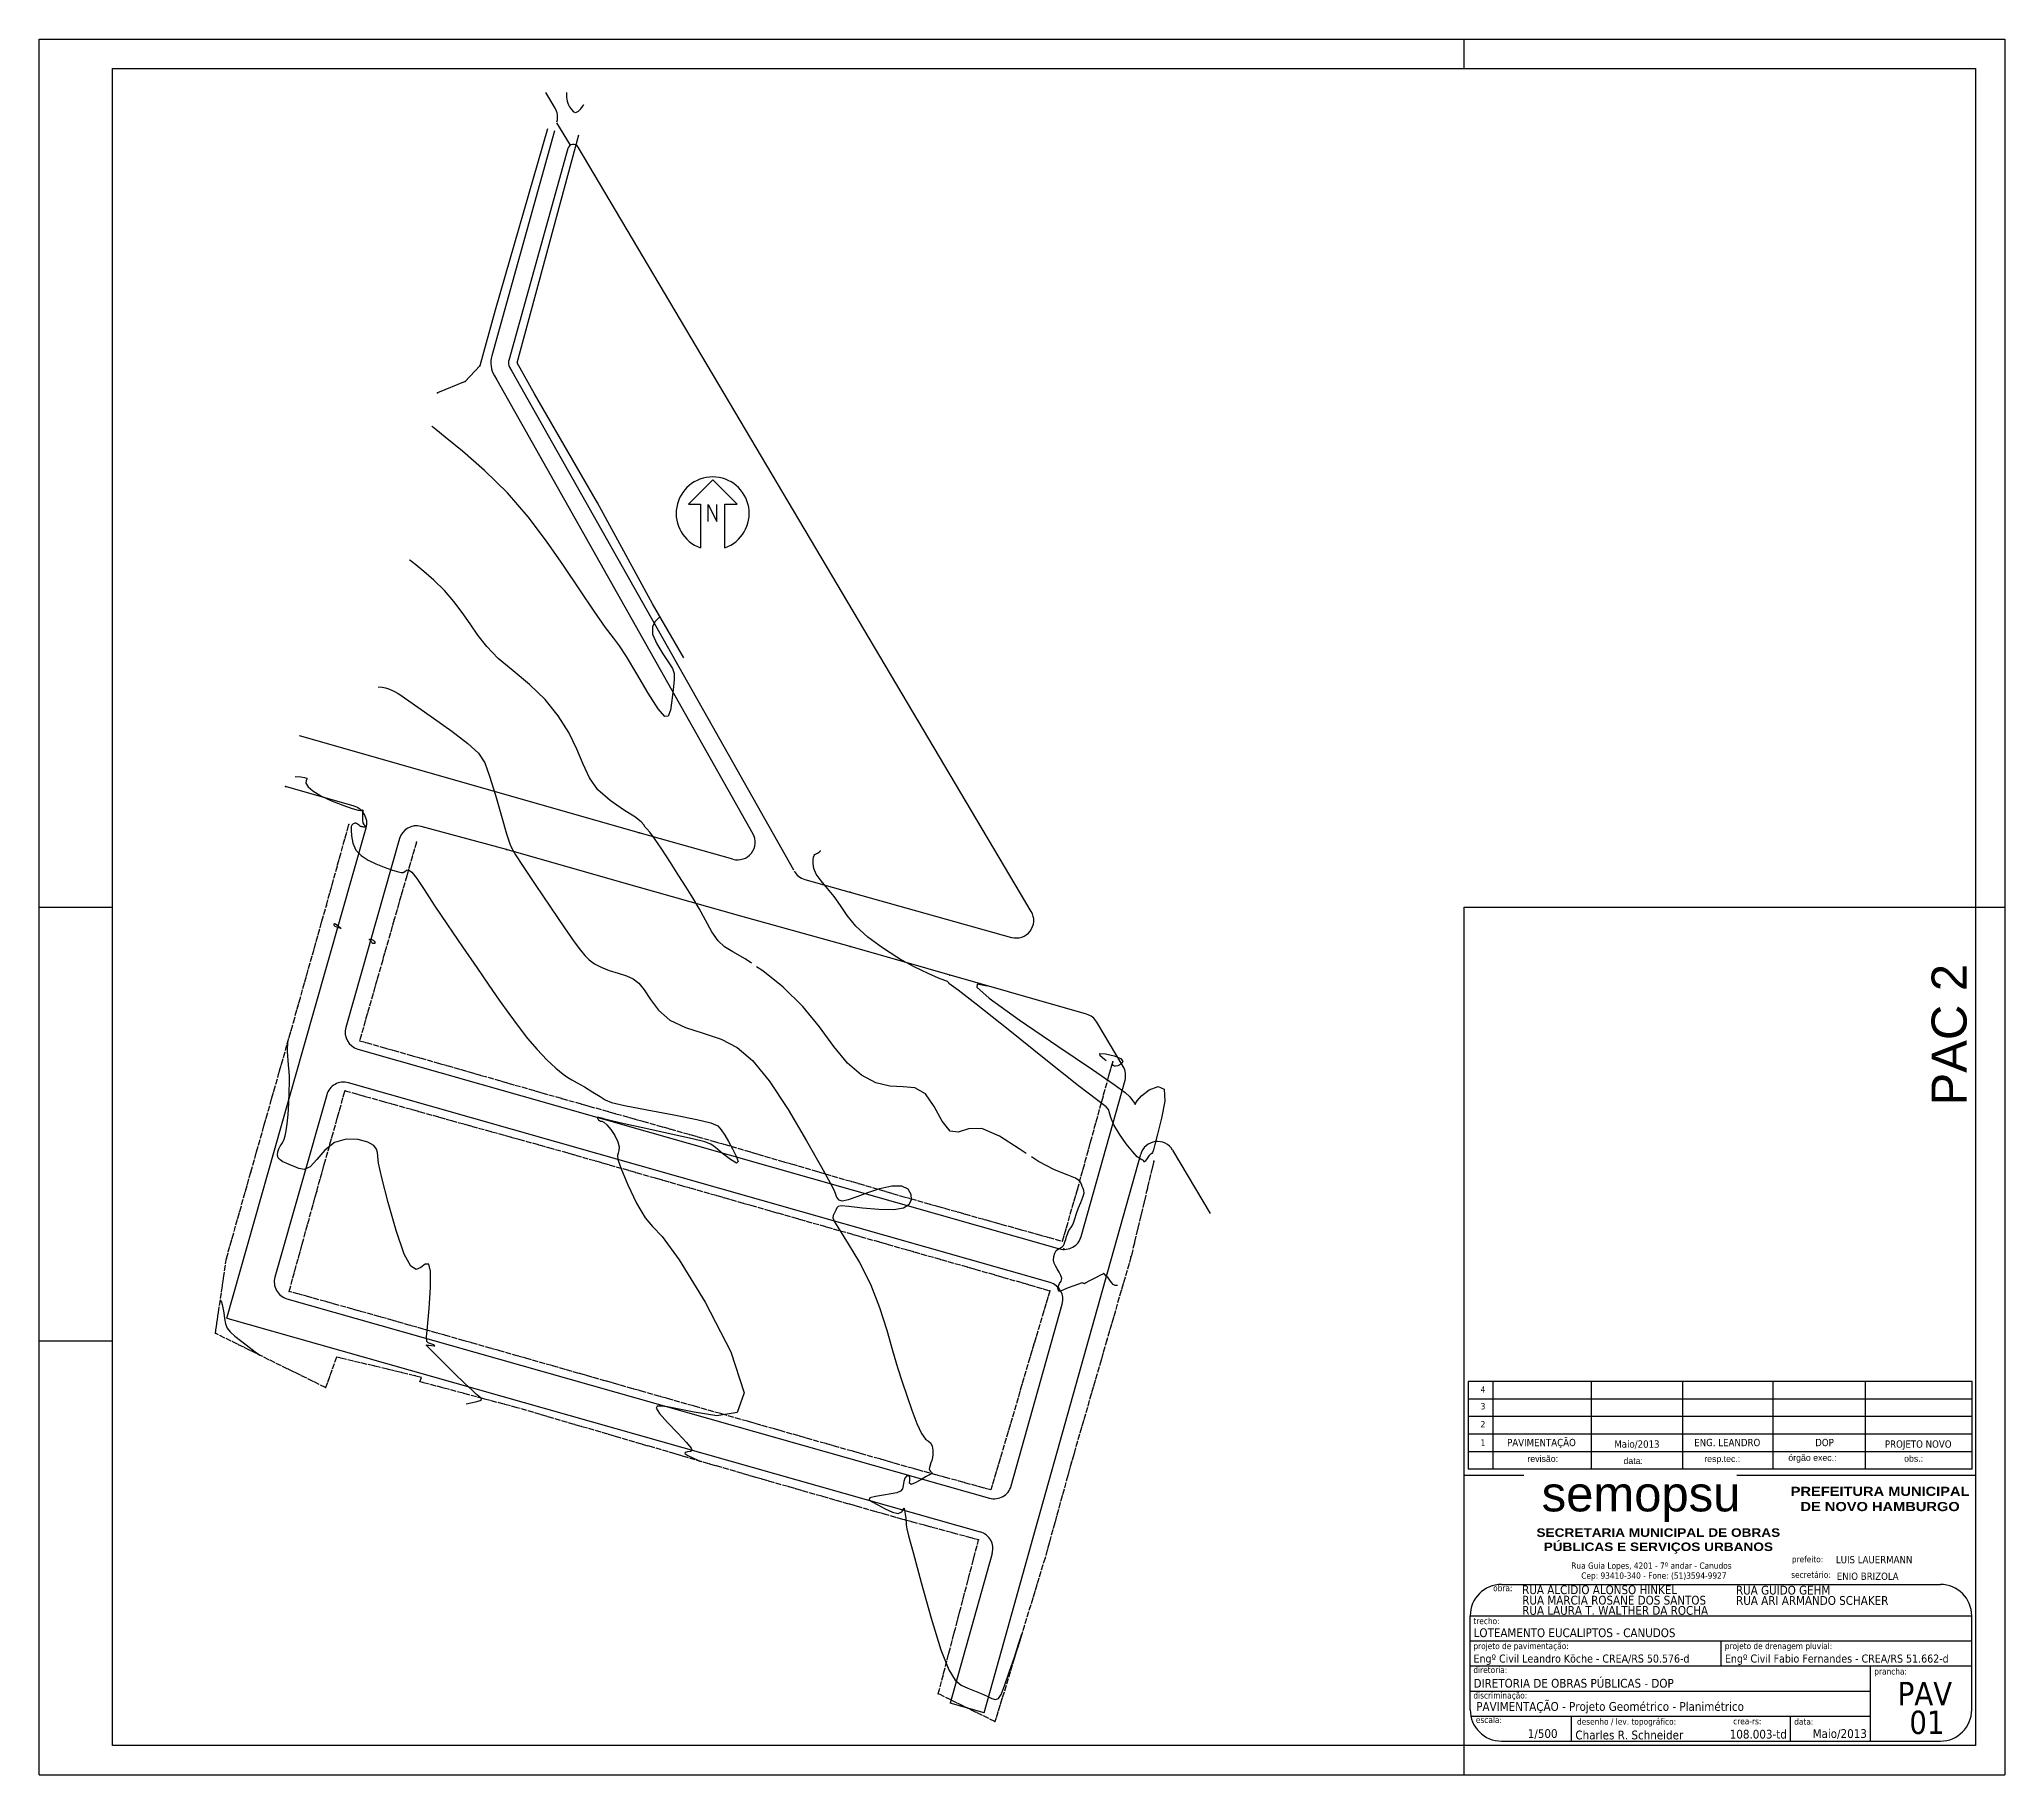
# Paper-space layout 'Layout1' of a CAD drawing. Header units: feet. Extents: x 12 to 685, y -4 to 590.
# The model-space entities are those that its viewports show. They can reach past a viewport. Long polylines and large blocks are cut down to what shows.
import ezdxf

# ---------------------------------------------------------------- set-up
doc = ezdxf.new("R2010")
doc.units = ezdxf.units.FT
doc.header["$MEASUREMENT"] = 0
doc.linetypes.add('CERCA', pattern=[4.7, 4, -0.35, 0, -0.35])
doc.linetypes.add('CONTINUO', pattern=[0])
for name, color, linetype in [('2', 1, 'Continuous'), ('CE', 7, 'CONTINUO'), ('CERCAS', 7, 'CERCA'), ('Janela', 7, 'Continuous'), ('LINHAS', 8, 'Continuous'), ('MEIO-FIO', 1, 'CONTINUO'), ('P-00', 7, 'Continuous'), ('P-06', 12, 'Continuous'), ('PERFILNATURAL', 2, 'Continuous'), ('SELO', 7, 'Continuous'), ('TEXTO-SELO', 7, 'Continuous')]:
    doc.layers.add(name, color=color, linetype=linetype)
doc.layers.get('Janela').freeze()
doc.styles.add('estilo2', font='TAHOMA.TTF')
doc.styles.add('EXPLODED0', font='swissko.ttf', dxfattribs={"height": 0.2})

psp = doc.layouts.get("Layout1")

# ---------------------------------------------------------------- texts
at = {"layer": '2', "linetype": 'Continuous', "style": 'EXPLODED0'}
psp.add_text('PAC 2', height=12, rotation=90, dxfattribs=at).set_placement((671.53, 224.94))
at = {"layer": '2', "style": 'estilo2'}
for s, p in [('PAV', (647.95, 19.65)), ('01', (651.94, 9.8))]:
    psp.add_text(s, height=8, dxfattribs=at).set_placement(p)
at = {"layer": 'PERFILNATURAL', "color": 5, "linetype": 'Continuous', "style": 'estilo2'}
for s, p in [('PAVIMENTAÇÃO', (514.29, 108.32)), ('Maio/2013', (550.98, 107.8)), ('ENG. LEANDRO', (578.33, 108.32)), ('DOP', (619.72, 108.32)), ('PROJETO NOVO', (643.56, 107.8)), ('LUIS LAUERMANN', (626.79, 68.24)), ('ENIO BRIZOLA', (627.1, 62.55))]:
    psp.add_text(s, height=2.5, dxfattribs=at).set_placement(p)
at = {"layer": 'PERFILNATURAL', "color": 5, "ltscale": 2, "style": 'estilo2'}
for s, height, p in [('RUA ALCIDIO ALONSO HINKEL', 3, (519.43, 57.69)), ('RUA GUIDO GEHM', 3, (592.6, 57.55)), ('RUA MARCIA ROSANE DOS SANTOS', 3, (519.46, 54.11)), ('RUA ARI ARMANDO SCHAKER', 3, (592.64, 54.01)), ('RUA LAURA T. WALTHER DA ROCHA', 3, (519.46, 50.61)), ('LOTEAMENTO EUCALIPTOS - CANUDOS', 3, (502.84, 42.97)), ('Engº Civil Leandro Köche - CREA/RS 50.576-d', 2.75, (502.81, 34.25)), ('Engº Civil Fabio Fernandes - CREA/RS 51.662-d', 2.75, (588.83, 34.25)), ('DIRETORIA DE OBRAS PÚBLICAS - DOP', 3, (502.81, 25.67)), ('PAVIMENTAÇÃO - Projeto Geométrico - Planimétrico', 3, (503.74, 17.73))]:
    psp.add_text(s, height=height, dxfattribs=at).set_placement(p)
at = {"layer": 'SELO', "color": 7, "insert": (641.92, 90.24), "char_height": 3.1298, "width": 129.9858, "attachment_point": 5, "style": 'estilo2'}
psp.add_mtext('{\\Fariblk.ttf|c0;PREFEITURA MUNICIPAL\\PDE NOVO HAMBURGO }', dxfattribs=at)
at = {"layer": 'TEXTO-SELO', "color": 7, "style": 'estilo2'}
for s, height, p in [('Rua Guia Lopes, 4201 - 7º andar - Canudos', 2.1451, (536.27, 66.36)), ('obra:', 2.145, (509.5, 58.69)), ('trecho:', 2.145, (502.76, 47.41)), ('projeto de pavimentação:', 2.1451, (502.76, 38.86)), ('projeto de drenagem pluvial:', 2.1451, (588.79, 38.86)), ('diretoria:', 2.145, (502.76, 30.68)), ('prancha:', 2.145, (639.93, 30.16)), ('discriminação:', 2.1451, (502.76, 21.95)), ('escala:', 2.145, (503.61, 13.58)), ('desenho / lev. topográfico:', 2.1451, (538.22, 13)), ('crea-rs:', 2.145, (591.64, 13.1)), ('data:', 2.145, (612.53, 13))]:
    psp.add_text(s, height=height, dxfattribs=at).set_placement(p)
at = {"layer": 'TEXTO-SELO', "color": 5, "style": 'estilo2'}
for s, p in [('1/500', (521.36, 8.45)), ('Charles R. Schneider', (537.66, 7.97)), ('108.003-td', (590.47, 8.24)), ('Maio/2013', (618.83, 8.45))]:
    psp.add_text(s, height=3, dxfattribs=at).set_placement(p)
at = {"layer": 'TEXTO-SELO', "color": 7, "style": 'estilo2'}
for s, insert, char_height, width, attachment_point in [('4', (505.23, 128.81), 2.15, 8.9219, 1), ('3', (505.23, 123.06), 2.15, 8.9219, 1), ('2', (505.23, 116.94), 2.15, 8.9219, 1), ('1', (505.23, 110.63), 2.15, 8.9219, 1), ('{\\Farial.ttf|c0;órgão exec.:}', (610.52, 105.45), 2.1451, 25.9326, 1), ('{\\Farial.ttf|c0;obs.:}', (650.14, 105.15), 2.1451, 15.0578, 1), ('prefeito:', (611.72, 70.7), 2.145, 14.5081, 1), ('Cep: 93410-340 - Fone: (51)3594-9927', (564.52, 65.1), 2.1451, 68.5863, 2), ('secretário:', (611.5, 65.4), 2.1451, 14.5081, 1)]:
    psp.add_mtext(s, dxfattribs=dict(at, insert=insert, char_height=char_height, width=width, attachment_point=attachment_point))

msp = doc.modelspace()

# ---------------------------------------------------------------- linework, layer by layer
at = {"linetype": 'Continuous'}
for p, q in [((-67.698, 128.709), (-67.698, 131.634)), ((-67.698, 131.634), (-66.167, 128.709)), ((-66.167, 128.709), (-66.167, 131.634))]:
    msp.add_line(p, q, dxfattribs=at)
at = {"color": 0, "linetype": 'Continuous'}
msp.add_lwpolyline([(-64.816, 124.203), (-64.816, 131.676), (-62.739, 131.676), (-66.902, 135.844), (-71.064, 131.676), (-68.987, 131.676), (-68.987, 124.203)], dxfattribs=at)
at = {"linetype": 'Continuous'}
msp.add_arc((-66.902, 130.094), 6.25, 289.49432, 250.50593, dxfattribs=at)
at = {"color": 0}
for p in [(-106.742, 155.355), (-109.264, 152.68), (-114.002, 150.713), (-86.632, 131.878), (-139.973, 83.331), (-129.147, 76.852), (-79.483, 75.413), (-117.599, 73.814), (-102.197, 72.558), (-43.355, 65.275), (-132.985, 63.014), (-121.379, 60.59), (-43.366, 55.972), (-26.337, 51.094), (-137.851, 45.689), (-138.631, 42.995), (1.541, 36.224), (-129.804, 31.291), (8.576, 19.259), (8.576, 19.259), (-145.909, 17.378), (-4.481, 14.407), (-134.647, 14.065), (-6.836, 4.202), (-150.093, 2.556), (4.668, 2.849), (4.668, 2.849), (-139.352, -3.049), (-9.239, -2.948), (-151.977, -10.225), (0.541, -11.378), (0.541, -11.378), (-11.943, -12.087), (-133.124, -19.524), (-5.512, -32.266), (-5.512, -32.266), (-21.413, -45.582), (-10.038, -48.687), (-10.038, -48.687), (-28.297, -71.918), (-18.605, -76.689)]:
    msp.add_point(p, dxfattribs=at)
at = {"layer": 'CE', "color": 4, "linetype": 'CONTINUO'}
for p, q in [((-93.971, 195.594), (-104.694, 157.061)), ((-101.659, 155.13), (-101.254, 154.433)), ((-101.254, 154.433), (-53.095, 69.112)), ((-104.252, 153.621), (-103.856, 152.941)), ((-104.252, 153.621), (-103.856, 152.941)), ((-9.163, -1.535), (-129.231, 32.644)), ((-132.938, 30.579), (-141.801, -0.608)), ((11.795, 21.128), (18.208, 10.303)), ((0.301, -1.075), (6.325, 20.409)), ((-11.663, -43.743), (0.301, -1.075)), ((-139.734, -4.314), (-19.528, -38.422)), ((-15.82, -36.346), (-7.096, -5.231)), ((-150.034, -7.628), (-21.13, -44.204)), ((-20.472, -75.158), (-11.663, -43.743)), ((-19.06, -47.9), (-26.249, -73.538)), ((-20.472, -75.158), (-26.249, -73.538))]:
    msp.add_line(p, q, dxfattribs=at)
at = {"layer": 'CE', "color": 3, "linetype": 'CONTINUO'}
msp.add_line((-23.361, -74.348), (-24.564, -74.011), dxfattribs=at)
at = {"layer": 'CE', "color": 4, "linetype": 'CONTINUO'}
for centre, radius, start, end in [((-100.397, 155.865), 4.461, 164.4491, 210.19285), ((-100.397, 155.865), 1.461, 164.4491, 210.19285), ((9.214, 19.599), 3, 30.64234, 164.33627), ((-138.915, -1.428), 3, 164.1349, 254.15882), ((-9.984, -4.421), 3, 344.33627, 74.11018), ((-18.709, -35.536), 3, 254.15882, 344.33627), ((-21.949, -47.09), 3, 344.33627, 74.15882)]:
    msp.add_arc(centre, radius, start, end, dxfattribs=at)
at = {"layer": 'CERCAS', "color": 4, "linetype": 'CONTINUO'}
for p, q in [((-93.852, 199.467), (-100.439, 210.587)), ((-93.594, 196.949), (-91.266, 193.117)), ((-91.71, 192.53), (-101.804, 156.257)), ((-12.391, 61.955), (-89.886, 192.772)), ((-103.856, 152.941), (-60.018, 75.275)), ((-79.483, 75.413), (-137.612, 92.006)), ((-128.25, 79.973), (-139.973, 83.331)), ((-102.197, 72.558), (-116.796, 76.527)), ((-137.069, 37.99), (-126.19, 76.269)), ((-63.441, 70.911), (-79.483, 75.413)), ((-120.469, 74.453), (-129.657, 42.121)), ((-82.466, 66.909), (-102.197, 72.558)), ((-51.162, 67.466), (-15.782, 57.538)), ((-62.098, 61.18), (-82.466, 66.909)), ((-43.366, 55.972), (-62.098, 61.18)), ((-2.939, 44.393), (-43.366, 55.972)), ((3.336, 35.408), (-1.184, 43.038)), ((-150.034, -7.628), (-137.069, 37.99)), ((-127.593, 38.416), (-7.566, 4.248)), ((-3.856, 6.324), (3.644, 33.069))]:
    msp.add_line(p, q, dxfattribs=at)
at = {"layer": 'CERCAS', "color": 5, "linetype": 'CONTINUO'}
for p, q in [((-95.137, 195.896), (-104.091, 164.892)), ((-100.343, 155.851), (-89.805, 194.898)), ((-104.091, 164.892), (-106.742, 155.355)), ((-97.387, 150.572), (-100.343, 155.851)), ((-106.742, 155.355), (-109.264, 152.68)), ((-109.264, 152.68), (-114.002, 150.713)), ((-86.632, 131.878), (-97.387, 150.572)), ((-77.216, 114.629), (-86.632, 131.878)), ((-71.861, 105.403), (-77.216, 114.629))]:
    msp.add_line(p, q, dxfattribs=at)
at = {"layer": 'CERCAS', "color": 5, "linetype": 'CERCA'}
for p, q in [((-132.985, 63.014), (-129.147, 76.852)), ((-117.599, 73.814), (-121.379, 60.59)), ((-138.631, 42.995), (-132.985, 63.014)), ((-121.379, 60.59), (-127.317, 39.853)), ((-145.909, 17.378), (-138.631, 42.995)), ((-127.317, 39.853), (-109.954, 34.911)), ((-4.481, 14.407), (1.541, 36.224)), ((-109.954, 34.911), (-92.692, 29.962)), ((-134.647, 14.065), (-129.804, 31.291)), ((-129.804, 31.291), (-111.612, 26.19)), ((-92.692, 29.962), (-67.226, 22.788)), ((-111.612, 26.19), (-94.969, 21.579)), ((-67.226, 22.788), (-34.19, 13.15)), ((-94.969, 21.579), (-53.187, 9.634)), ((8.576, 19.259), (4.668, 2.849)), ((-150.093, 2.556), (-145.909, 17.378)), ((-7.057, 5.537), (-4.481, 14.407)), ((-139.352, -3.049), (-134.647, 14.065)), ((-34.19, 13.15), (-18.735, 8.783)), ((-53.187, 9.634), (-18.447, -0.268)), ((-18.735, 8.783), (-7.057, 5.537)), ((-151.977, -10.225), (-150.093, 2.556)), ((4.668, 2.849), (0.541, -11.378)), ((-18.447, -0.268), (-9.239, -2.948)), ((-121.547, -8.045), (-139.352, -3.049)), ((-9.239, -2.948), (-11.943, -12.087)), ((-55.187, -26.931), (-121.547, -8.045)), ((-133.124, -19.524), (-151.977, -10.225)), ((0.541, -11.378), (-5.512, -32.266)), ((-11.943, -12.087), (-19.31, -37.026)), ((-131.268, -14.294), (-133.124, -19.524)), ((-116.702, -17.765), (-131.268, -14.294)), ((-117.006, -18.505), (-116.702, -17.765)), ((-100.326, -22.974), (-117.006, -18.505)), ((-59.511, -34.898), (-100.326, -22.974)), ((-31.4, -33.71), (-55.187, -26.931)), ((-5.512, -32.266), (-10.038, -48.687)), ((-19.31, -37.026), (-31.4, -33.71)), ((-34.391, -42.079), (-59.511, -34.898)), ((-21.413, -45.582), (-34.391, -42.079)), ((-28.297, -71.918), (-21.413, -45.582)), ((-10.038, -48.687), (-18.605, -76.689)), ((-18.605, -76.689), (-28.297, -71.918))]:
    msp.add_line(p, q, dxfattribs=at)
at = {"layer": 'CERCAS', "color": 4, "linetype": 'CONTINUO'}
for centre, radius, start, end in [((-96.433, 197.938), 3, 344.44911, 30.64234), ((-90.746, 192.262), 1, 30.64234, 164.44911), ((-129.076, 77.089), 3, 344.13489, 74.01623), ((-117.583, 73.632), 3, 74.78998, 164.13489), ((-62.631, 73.8), 3, 254.32529, 29.44207), ((-50.351, 70.354), 3, 209.44211, 254.32529), ((-14.972, 60.426), 3, 254.32529, 30.64234), ((-3.765, 41.509), 3, 30.64234, 74.01737), ((-126.772, 41.301), 3, 164.13489, 254.11018), ((0.755, 33.878), 3, 344.33627, 30.64234), ((-130.052, 29.758), 3, 74.11018, 164.1349), ((-6.744, 7.134), 3, 254.11018, 344.33627)]:
    msp.add_arc(centre, radius, start, end, dxfattribs=at)
at = {"layer": 'MEIO-FIO', "color": 54, "linetype": 'CONTINUO'}
for p, q in [((-91.792, 204.445), (-91.884, 203.122)), ((-91.884, 203.122), (-91.923, 202.208)), ((-91.923, 202.208), (-91.913, 201.334)), ((-91.913, 201.334), (-91.822, 200.665)), ((-91.822, 200.665), (-91.649, 200.148)), ((-91.649, 200.148), (-91.399, 199.684)), ((-88.928, 200.06), (-88.919, 200.072)), ((-91.399, 199.684), (-91.082, 199.211)), ((-89.86, 198.932), (-89.46, 199.345)), ((-89.46, 199.345), (-89.155, 199.746)), ((-89.155, 199.746), (-88.989, 199.975)), ((-88.989, 199.975), (-88.928, 200.06)), ((-91.082, 199.211), (-90.709, 198.837)), ((-90.709, 198.837), (-90.294, 198.714)), ((-90.294, 198.714), (-89.86, 198.932)), ((-114.863, 144.933), (-114.948, 145.002)), ((-114.267, 144.451), (-114.863, 144.933)), ((-112.649, 143.144), (-114.267, 144.451)), ((-109.699, 140.725), (-112.649, 143.144)), ((-105.912, 137.422), (-109.699, 140.725)), ((-101.982, 133.586), (-105.912, 137.422)), ((-98.463, 129.525), (-101.982, 133.586)), ((-95.332, 125.355), (-98.463, 129.525)), ((-92.428, 121.149), (-95.332, 125.355)), ((-89.651, 117.033), (-92.428, 121.149)), ((-87.168, 113.364), (-89.651, 117.033)), ((-85.211, 110.555), (-87.168, 113.364)), ((-75.92, 112.395), (-76.819, 111.511)), ((-76.819, 111.511), (-77.224, 110.675)), ((-83.894, 108.803), (-85.211, 110.555)), ((-77.224, 110.675), (-77.186, 109.437)), ((-77.186, 109.437), (-76.48, 107.794)), ((-82.858, 107.439), (-83.894, 108.803)), ((-76.48, 107.794), (-75.403, 106.041)), ((-81.624, 105.576), (-82.858, 107.439)), ((-75.403, 106.041), (-74.387, 104.547)), ((-79.872, 102.641), (-81.624, 105.576)), ((-74.387, 104.547), (-73.768, 103.544)), ((-73.768, 103.544), (-73.517, 102.721)), ((-77.911, 99.326), (-79.872, 102.641)), ((-73.517, 102.721), (-73.511, 101.632)), ((-73.511, 101.632), (-73.643, 99.98)), ((-124.12, 100.392), (-123.432, 100.329)), ((-123.432, 100.329), (-122.879, 100.227)), ((-122.879, 100.227), (-122.2, 100.014)), ((-122.2, 100.014), (-121.444, 99.666)), ((-121.444, 99.666), (-120.707, 99.255)), ((-120.707, 99.255), (-120.1, 98.876)), ((-76.206, 96.633), (-77.911, 99.326)), ((-73.643, 99.98), (-73.865, 98.079)), ((-120.1, 98.876), (-119.628, 98.55)), ((-119.628, 98.55), (-118.876, 98.009)), ((-118.876, 98.009), (-117.323, 96.912)), ((-73.865, 98.079), (-74.145, 96.397)), ((-117.323, 96.912), (-114.677, 95.061)), ((-75.106, 95.346), (-76.206, 96.633)), ((-74.145, 96.397), (-74.496, 95.373)), ((-114.677, 95.061), (-111.549, 92.825)), ((-74.496, 95.373), (-75.106, 95.346)), ((-111.549, 92.825), (-108.78, 90.716)), ((-108.78, 90.716), (-106.988, 89.054)), ((-106.988, 89.054), (-105.91, 87.4)), ((-105.91, 87.4), (-105.061, 85.123)), ((-138.348, 85.079), (-137.349, 84.995)), ((-137.349, 84.995), (-136.75, 84.914)), ((-136.75, 84.914), (-136.357, 84.79)), ((-105.061, 85.123), (-104.072, 81.851)), ((-136.471, 84.332), (-136.485, 83.914)), ((-136.331, 84.609), (-136.471, 84.332)), ((-136.357, 84.79), (-136.331, 84.609)), ((-136.485, 83.914), (-136.122, 83.325)), ((-136.122, 83.325), (-135.294, 82.596)), ((-135.294, 82.596), (-133.953, 81.771)), ((-133.953, 81.771), (-132.132, 80.911)), ((-104.072, 81.851), (-103.036, 78.253)), ((-132.132, 80.911), (-130.187, 80.133)), ((-130.187, 80.133), (-128.553, 79.57)), ((-128.553, 79.57), (-127.555, 79.312)), ((-127.555, 79.312), (-127.078, 79.273)), ((-127.078, 79.273), (-126.895, 79.322)), ((-126.895, 79.322), (-126.814, 79.351)), ((-126.814, 79.351), (-126.781, 79.331)), ((-126.779, 79.109), (-126.79, 78.876)), ((-126.781, 79.331), (-126.775, 79.253)), ((-126.775, 79.253), (-126.779, 79.109)), ((-126.806, 78.53), (-126.822, 78.066)), ((-126.79, 78.876), (-126.806, 78.53)), ((-103.036, 78.253), (-102.163, 75.257)), ((-126.822, 78.066), (-126.809, 77.566)), ((-126.809, 77.566), (-126.734, 77.13)), ((-128.649, 76.75), (-128.729, 76.484)), ((-128.531, 76.859), (-128.649, 76.75)), ((-128.388, 76.945), (-128.531, 76.859)), ((-128.241, 77.023), (-128.388, 76.945)), ((-128.112, 77.078), (-128.241, 77.023)), ((-128.014, 77.099), (-128.112, 77.078)), ((-127.928, 77.082), (-128.014, 77.099)), ((-127.826, 77.026), (-127.928, 77.082)), ((-127.692, 76.935), (-127.826, 77.026)), ((-127.543, 76.827), (-127.692, 76.935)), ((-127.408, 76.723), (-127.543, 76.827)), ((-127.309, 76.64), (-127.408, 76.723)), ((-127.237, 76.579), (-127.309, 76.64)), ((-127.177, 76.537), (-127.237, 76.579)), ((-127.116, 76.509), (-127.177, 76.537)), ((-127.035, 76.487), (-127.116, 76.509)), ((-126.734, 77.13), (-126.579, 76.833)), ((-126.579, 76.833), (-126.398, 76.653)), ((-126.398, 76.653), (-126.263, 76.542)), ((-126.263, 76.542), (-126.229, 76.462)), ((-128.729, 76.484), (-128.76, 75.9)), ((-128.76, 75.9), (-128.713, 74.903)), ((-126.92, 76.462), (-127.035, 76.487)), ((-126.76, 76.427), (-126.92, 76.462)), ((-126.581, 76.397), (-126.76, 76.427)), ((-126.413, 76.386), (-126.581, 76.397)), ((-126.287, 76.408), (-126.413, 76.386)), ((-126.229, 76.462), (-126.287, 76.408)), ((-128.713, 74.903), (-128.486, 73.68)), ((-102.163, 75.257), (-101.61, 73.552)), ((-128.486, 73.68), (-127.96, 72.486)), ((-101.61, 73.552), (-101.325, 72.86)), ((-127.96, 72.486), (-127.058, 71.52)), ((-101.325, 72.86), (-101.205, 72.667)), ((-101.205, 72.667), (-101.095, 72.451)), ((-101.095, 72.451), (-100.642, 71.678)), ((-48.534, 72.283), (-48.477, 72.364)), ((-48.477, 72.364), (-48.448, 72.409)), ((-48.448, 72.409), (-48.438, 72.425)), ((-48.438, 72.425), (-48.436, 72.427)), ((-127.058, 71.52), (-125.867, 70.761)), ((-100.642, 71.678), (-99.445, 69.808)), ((-49.64, 71.237), (-49.555, 71.522)), ((-49.555, 71.522), (-49.419, 71.708)), ((-49.419, 71.708), (-49.22, 71.845)), ((-49.22, 71.845), (-48.992, 71.959)), ((-48.992, 71.959), (-48.783, 72.066)), ((-48.783, 72.066), (-48.632, 72.178)), ((-48.632, 72.178), (-48.534, 72.283)), ((-125.867, 70.761), (-124.515, 70.131)), ((-49.73, 70.151), (-49.699, 70.795)), ((-49.699, 70.795), (-49.64, 71.237)), ((-124.515, 70.131), (-123.133, 69.571)), ((-99.445, 69.808), (-97.281, 66.558)), ((-49.605, 69.32), (-49.73, 70.151)), ((-123.133, 69.571), (-121.867, 69.107)), ((-121.867, 69.107), (-120.862, 68.783)), ((-119.578, 68.801), (-119.299, 69.035)), ((-119.299, 69.035), (-118.914, 69.099)), ((-118.914, 69.099), (-118.345, 68.702)), ((-49.169, 68.327), (-49.605, 69.32)), ((-120.862, 68.783), (-120.219, 68.632)), ((-120.219, 68.632), (-119.84, 68.644)), ((-119.84, 68.644), (-119.578, 68.801)), ((-118.345, 68.702), (-117.506, 67.595)), ((-48.328, 67.195), (-49.169, 68.327)), ((-117.506, 67.595), (-116.282, 65.716)), ((-97.281, 66.558), (-94.656, 62.676)), ((-47.233, 65.925), (-48.328, 67.195)), ((-116.282, 65.716), (-114.548, 63.047)), ((-46.097, 64.514), (-47.233, 65.925)), ((-45.054, 62.961), (-46.097, 64.514)), ((-114.548, 63.047), (-112.262, 59.654)), ((-94.656, 62.676), (-92.255, 59.165)), ((-43.913, 61.277), (-45.054, 62.961)), ((-42.405, 59.477), (-43.913, 61.277)), ((-131.705, 59.786), (-131.718, 59.688)), ((-131.718, 59.688), (-131.676, 59.574)), ((-131.666, 59.859), (-131.705, 59.786)), ((-131.583, 59.876), (-131.666, 59.859)), ((-131.427, 59.807), (-131.583, 59.876)), ((-131.185, 59.637), (-131.427, 59.807)), ((-131.676, 59.574), (-131.535, 59.452)), ((-131.535, 59.452), (-131.278, 59.331)), ((-131.278, 59.331), (-130.973, 59.224)), ((-130.913, 59.421), (-131.185, 59.637)), ((-130.973, 59.224), (-130.713, 59.143)), ((-130.507, 59.081), (-130.913, 59.421)), ((-130.713, 59.143), (-130.568, 59.1)), ((-130.568, 59.1), (-130.514, 59.084)), ((-130.514, 59.084), (-130.507, 59.081)), ((-112.262, 59.654), (-109.708, 55.938)), ((-92.255, 59.165), (-90.596, 56.792)), ((-40.339, 57.594), (-42.405, 59.477)), ((-125.618, 57.217), (-125.475, 57.237)), ((-125.608, 57.141), (-125.618, 57.217)), ((-125.475, 57.237), (-125.238, 57.194)), ((-125.238, 57.194), (-124.997, 57.082)), ((-37.848, 55.729), (-40.339, 57.594)), ((-125.494, 57.029), (-125.608, 57.141)), ((-125.355, 56.903), (-125.494, 57.029)), ((-125.252, 56.78), (-125.355, 56.903)), ((-125.188, 56.672), (-125.252, 56.78)), ((-125.15, 56.586), (-125.188, 56.672)), ((-125.125, 56.528), (-125.15, 56.586)), ((-125.096, 56.495), (-125.125, 56.528)), ((-125.049, 56.479), (-125.096, 56.495)), ((-124.972, 56.475), (-125.049, 56.479)), ((-124.997, 57.082), (-124.823, 56.906)), ((-124.884, 56.477), (-124.972, 56.475)), ((-124.752, 56.486), (-124.884, 56.477)), ((-124.823, 56.906), (-124.72, 56.711)), ((-124.752, 56.485), (-124.752, 56.486)), ((-124.745, 56.482), (-124.752, 56.485)), ((-124.728, 56.474), (-124.745, 56.482)), ((-124.699, 56.463), (-124.728, 56.474)), ((-124.72, 56.711), (-124.675, 56.555)), ((-124.674, 56.479), (-124.699, 56.463)), ((-124.675, 56.555), (-124.674, 56.479)), ((-90.596, 56.792), (-89.536, 55.364)), ((-109.708, 55.938), (-107.253, 52.385)), ((-34.059, 53.306), (-37.848, 55.729)), ((-89.536, 55.364), (-88.765, 54.451)), ((-88.765, 54.451), (-88.005, 53.694)), ((-32.455, 52.517), (-35.145, 54)), ((-88.005, 53.694), (-87.119, 53.017)), ((-87.119, 53.017), (-86, 52.416)), ((-107.253, 52.385), (-105.177, 49.368)), ((-86, 52.416), (-84.596, 51.882)), ((-30.057, 51.346), (-32.455, 52.517)), ((-84.596, 51.882), (-83.077, 51.394)), ((-83.077, 51.394), (-81.661, 50.925)), ((-28.239, 50.543), (-30.057, 51.346)), ((-81.661, 50.925), (-80.51, 50.421)), ((-27.197, 50.126), (-28.239, 50.543)), ((-80.51, 50.421), (-79.542, 49.705)), ((-79.542, 49.705), (-78.613, 48.574)), ((-26.741, 49.963), (-27.197, 50.126)), ((-26.586, 49.883), (-26.741, 49.963)), ((-26.495, 49.754), (-26.586, 49.883)), ((-26.414, 49.604), (-26.495, 49.754)), ((-26.335, 49.502), (-26.414, 49.604)), ((-105.177, 49.368), (-103.409, 46.806)), ((-26.095, 49.366), (-26.335, 49.502)), ((-24.904, 48.516), (-26.095, 49.366)), ((-21.645, 49.508), (-21.704, 49.009)), ((-21.704, 49.009), (-19.574, 47.125)), ((-19.937, 49.187), (-21.645, 49.508)), ((-78.613, 48.574), (-77.564, 46.923)), ((-21.815, 46.123), (-24.904, 48.516)), ((-19.574, 47.125), (-14.46, 43.444)), ((-103.409, 46.806), (-101.793, 44.507)), ((-77.564, 46.923), (-76.178, 45.05)), ((-16.347, 41.756), (-21.815, 46.123)), ((-76.178, 45.05), (-74.22, 43.352)), ((-101.793, 44.507), (-100.195, 42.319)), ((-74.22, 43.352), (-71.565, 42.11)), ((-14.46, 43.444), (-7.878, 38.934)), ((-100.195, 42.319), (-98.576, 40.242)), ((-71.565, 42.11), (-68.512, 41.132)), ((-9.892, 36.575), (-16.347, 41.756)), ((-68.512, 41.132), (-65.469, 40.107)), ((-139.61, 39.194), (-139.566, 39.557)), ((-139.566, 39.557), (-139.541, 39.751)), ((-139.541, 39.751), (-139.531, 39.822)), ((-139.531, 39.822), (-139.53, 39.833)), ((-98.576, 40.242), (-96.921, 38.319)), ((-65.469, 40.107), (-62.726, 38.702)), ((-139.649, 38.669), (-139.61, 39.194)), ((-62.726, 38.702), (-60.086, 36.483)), ((-7.878, 38.934), (-1.922, 34.904)), ((-139.653, 38.004), (-139.649, 38.669)), ((-139.604, 37.233), (-139.653, 38.004)), ((-96.921, 38.319), (-95.249, 36.599)), ((-139.524, 36.434), (-139.604, 37.233)), ((-139.446, 35.695), (-139.524, 36.434)), ((-95.249, 36.599), (-93.708, 35.173)), ((-60.086, 36.483), (-57.236, 32.992)), ((-4.307, 32.136), (-9.892, 36.575)), ((-139.396, 35.089), (-139.446, 35.695)), ((-139.369, 34.624), (-139.396, 35.089)), ((-139.349, 34.291), (-139.369, 34.624)), ((-93.708, 35.173), (-92.479, 34.138)), ((-1.922, 34.904), (1.804, 32.349)), ((-139.329, 34.031), (-139.349, 34.291)), ((-139.316, 33.594), (-139.329, 34.031)), ((-92.479, 34.138), (-91.655, 33.53)), ((-139.321, 32.677), (-139.316, 33.594)), ((-91.655, 33.53), (-90.98, 33.133)), ((-90.98, 33.133), (-90.111, 32.665)), ((-57.236, 32.992), (-54.011, 28.064)), ((-139.355, 31.098), (-139.321, 32.677)), ((-90.111, 32.665), (-88.825, 31.929)), ((-0.999, 29.599), (-4.307, 32.136)), ((1.804, 32.349), (3.651, 30.994)), ((7.796, 31.425), (9.304, 32.037)), ((9.304, 32.037), (10.336, 31.531)), ((-88.825, 31.929), (-87.377, 31.06)), ((6.44, 30.404), (7.796, 31.425)), ((10.336, 31.531), (10.442, 29.478)), ((-139.425, 29.143), (-139.355, 31.098)), ((-87.377, 31.06), (-86.147, 30.274)), ((-86.147, 30.274), (-85.304, 29.719)), ((3.651, 30.994), (4.461, 30.245)), ((5.713, 29.574), (6.44, 30.404)), ((-85.304, 29.719), (-84.197, 29.273)), ((0.434, 28.522), (-0.999, 29.599)), ((4.461, 30.245), (4.938, 29.629)), ((4.938, 29.629), (5.242, 29.151)), ((5.466, 29.075), (5.713, 29.574)), ((10.442, 29.478), (9.914, 26.591)), ((-139.537, 27.216), (-139.425, 29.143)), ((-84.197, 29.273), (-81.968, 28.741)), ((-81.968, 28.741), (-78.116, 27.992)), ((5.242, 29.151), (5.395, 28.933)), ((5.395, 28.933), (5.466, 29.075)), ((-78.116, 27.992), (-73.571, 27.141)), ((-54.011, 28.064), (-50.839, 22.7)), ((0.846, 28.067), (0.434, 28.522)), ((0.986, 27.521), (0.846, 28.067)), ((-139.694, 25.645), (-139.537, 27.216)), ((-73.571, 27.141), (-69.618, 26.365)), ((1.195, 26.679), (0.986, 27.521)), ((-86.602, 26.696), (-86.622, 26.624)), ((-86.622, 26.624), (-86.588, 26.518)), ((-86.517, 26.72), (-86.602, 26.696)), ((-86.588, 26.518), (-86.515, 26.396)), ((-86.37, 26.702), (-86.517, 26.72)), ((-86.515, 26.396), (-86.415, 26.275)), ((-86.415, 26.275), (-86.281, 26.173)), ((-86.168, 26.654), (-86.37, 26.702)), ((-86.281, 26.173), (-86.103, 26.107)), ((-85.922, 26.587), (-86.168, 26.654)), ((-86.103, 26.107), (-85.864, 26.063)), ((-85.66, 26.513), (-85.922, 26.587)), ((-85.864, 26.063), (-85.519, 25.907)), ((-85.416, 26.44), (-85.66, 26.513)), ((-85.108, 26.354), (-85.416, 26.44)), ((-84.204, 26.138), (-85.108, 26.354)), ((-82.057, 25.648), (-84.204, 26.138)), ((-69.618, 26.365), (-67.221, 25.78)), ((1.71, 25.463), (1.195, 26.679)), ((9.914, 26.591), (9.227, 23.868)), ((-139.875, 24.453), (-139.694, 25.645)), ((-85.519, 25.907), (-85.013, 25.471)), ((-85.013, 25.471), (-84.335, 24.655)), ((-78.342, 24.814), (-82.057, 25.648)), ((-67.221, 25.78), (-66.046, 25.26)), ((-66.046, 25.26), (-65.435, 24.617)), ((2.676, 23.871), (1.71, 25.463)), ((-140.057, 23.588), (-139.875, 24.453)), ((-84.335, 24.655), (-83.637, 23.614)), ((-74.012, 23.847), (-78.342, 24.814)), ((-65.435, 24.617), (-64.845, 23.71)), ((-140.219, 22.996), (-140.057, 23.588)), ((-83.637, 23.614), (-83.113, 22.571)), ((-70.342, 23.03), (-74.012, 23.847)), ((-64.845, 23.71), (-64.195, 22.588)), ((3.869, 22.197), (2.676, 23.871)), ((9.227, 23.868), (8.757, 22.086)), ((-140.36, 22.613), (-140.219, 22.996)), ((-129.599, 22.993), (-131.599, 22.439)), ((-127.571, 22.914), (-129.599, 22.993)), ((-125.902, 22.469), (-127.571, 22.914)), ((-68.251, 22.544), (-70.342, 23.03)), ((-50.839, 22.7), (-48.301, 18.195)), ((-140.892, 21.776), (-140.72, 22.043)), ((-140.72, 22.043), (-140.594, 22.213)), ((-140.594, 22.213), (-140.482, 22.375)), ((-140.482, 22.375), (-140.36, 22.613)), ((-131.599, 22.439), (-133.265, 21.131)), ((-124.881, 21.89), (-125.902, 22.469)), ((-124.399, 21.28), (-124.881, 21.89)), ((-83.113, 22.571), (-82.903, 21.708)), ((-67.232, 22.163), (-68.251, 22.544)), ((-66.425, 21.559), (-67.232, 22.163)), ((-64.195, 22.588), (-63.519, 21.342)), ((4.974, 20.813), (3.869, 22.197)), ((8.757, 22.086), (8.499, 21.146)), ((-141.312, 20.833), (-141.117, 21.354)), ((-141.117, 21.354), (-140.892, 21.776)), ((-133.265, 21.131), (-134.618, 19.54)), ((-124.247, 20.707), (-124.399, 21.28)), ((-82.936, 21.051), (-83.085, 20.586)), ((-82.903, 21.708), (-82.936, 21.051)), ((-65.196, 20.544), (-66.425, 21.559)), ((-63.519, 21.342), (-62.893, 20.109)), ((8.499, 21.146), (8.349, 20.725)), ((-141.374, 20.301), (-141.312, 20.833)), ((-141.224, 19.832), (-141.374, 20.301)), ((-124.211, 20.11), (-124.247, 20.707)), ((-83.085, 20.586), (-83.209, 20.214)), ((-83.209, 20.214), (-83.101, 19.499)), ((-63.826, 19.491), (-65.196, 20.544)), ((5.745, 19.991), (4.974, 20.813)), ((7.787, 20.199), (7.616, 19.966)), ((7.946, 20.366), (7.787, 20.199)), ((8.089, 20.453), (7.946, 20.366)), ((8.22, 20.54), (8.089, 20.453)), ((8.349, 20.725), (8.22, 20.54)), ((-140.889, 19.439), (-141.224, 19.832)), ((-140.424, 19.122), (-140.889, 19.439)), ((-134.618, 19.54), (-135.762, 18.286)), ((-124.05, 18.904), (-124.211, 20.11)), ((-83.101, 19.499), (-82.536, 17.915)), ((-62.823, 18.915), (-63.826, 19.491)), ((-62.893, 20.109), (-62.564, 19.187)), ((6.218, 19.619), (5.745, 19.991)), ((6.498, 19.487), (6.218, 19.619)), ((6.677, 19.416), (6.498, 19.487)), ((6.787, 19.354), (6.677, 19.416)), ((6.85, 19.276), (6.787, 19.354)), ((7.263, 19.437), (7.108, 19.221)), ((7.438, 19.7), (7.263, 19.437)), ((7.616, 19.966), (7.438, 19.7)), ((-139.872, 18.868), (-140.424, 19.122)), ((-139.237, 18.622), (-139.872, 18.868)), ((-138.514, 18.315), (-139.237, 18.622)), ((-123.513, 16.374), (-124.05, 18.904)), ((-62.564, 19.187), (-62.823, 18.915)), ((6.887, 19.176), (6.85, 19.276)), ((6.925, 19.096), (6.887, 19.176)), ((6.992, 19.098), (6.925, 19.096)), ((7.108, 19.221), (6.992, 19.098)), ((-137.697, 17.952), (-138.514, 18.315)), ((-136.781, 17.822), (-137.697, 17.952)), ((-135.762, 18.286), (-136.781, 17.822)), ((-82.536, 17.915), (-81.389, 15.193)), ((-48.301, 18.195), (-46.812, 15.503)), ((-122.446, 12.162), (-123.513, 16.374)), ((-81.389, 15.193), (-79.914, 12.067)), ((-46.812, 15.503), (-46.14, 14.22)), ((-40.358, 13.877), (-38.299, 14.541)), ((-38.299, 14.541), (-36.277, 14.991)), ((-36.277, 14.991), (-34.607, 15.017)), ((-34.607, 15.017), (-33.535, 14.487)), ((-33.535, 14.487), (-33.024, 13.594)), ((-46.14, 14.22), (-45.888, 13.603)), ((-45.888, 13.603), (-45.7, 13.061)), ((-42.181, 13.202), (-40.358, 13.877)), ((-33.024, 13.594), (-32.969, 12.612)), ((-45.7, 13.061), (-45.37, 12.618)), ((-45.37, 12.618), (-44.733, 12.449)), ((-44.733, 12.449), (-43.661, 12.676)), ((-43.661, 12.676), (-42.181, 13.202)), ((-32.969, 12.612), (-33.319, 11.781)), ((-121.068, 7.341), (-122.446, 12.162)), ((-79.914, 12.067), (-78.466, 9.527)), ((-33.319, 11.781), (-34.233, 11.195)), ((-45.654, 11.262), (-45.856, 10.855)), ((-45.454, 11.503), (-45.654, 11.262)), ((-44.909, 11.563), (-45.454, 11.503)), ((-43.589, 11.451), (-44.909, 11.563)), ((-41.261, 11.202), (-43.589, 11.451)), ((-38.463, 10.964), (-41.261, 11.202)), ((-35.929, 10.916), (-38.463, 10.964)), ((-34.233, 11.195), (-35.929, 10.916)), ((-46.08, 10.37), (-46.264, 9.918)), ((-45.856, 10.855), (-46.08, 10.37)), ((-78.466, 9.527), (-77.203, 8.081)), ((-46.264, 9.918), (-46.321, 9.52)), ((-46.321, 9.52), (-46.047, 8.846)), ((-46.047, 8.846), (-45.215, 7.477)), ((-77.203, 8.081), (-75.522, 6.324)), ((-119.688, 3.34), (-121.068, 7.341)), ((-45.215, 7.477), (-43.7, 5.11)), ((-75.522, 6.324), (-72.625, 2.371)), ((-43.7, 5.11), (-41.797, 1.918)), ((-118.551, 1.237), (-119.688, 3.34)), ((-72.625, 2.371), (-68.19, -4.88)), ((-41.797, 1.918), (-39.907, -1.813)), ((-117.628, 0.699), (-118.551, 1.237)), ((-116.825, 1.044), (-117.628, 0.699)), ((-116.081, 1.582), (-116.825, 1.044)), ((-115.485, 1.607), (-116.081, 1.582)), ((-115.162, 0.409), (-115.485, 1.607)), ((-115.187, -2.405), (-115.162, 0.409)), ((-115.428, -5.968), (-115.187, -2.405)), ((-39.907, -1.813), (-38.348, -5.788)), ((-151.138, -4.534), (-150.947, -4.904)), ((-150.947, -4.904), (-150.813, -5.283)), ((-68.19, -4.88), (-63.799, -13.405)), ((-150.813, -5.283), (-150.679, -5.887)), ((-38.348, -5.788), (-37.114, -9.686)), ((-150.679, -5.887), (-150.563, -6.737)), ((-115.702, -9.094), (-115.428, -5.968)), ((-150.563, -6.737), (-150.435, -7.699)), ((-150.435, -7.699), (-150.25, -8.6)), ((-150.25, -8.6), (-149.956, -9.321)), ((-115.85, -10.889), (-115.702, -9.094)), ((-149.956, -9.321), (-149.455, -9.971)), ((-149.455, -9.971), (-148.638, -10.711)), ((-37.114, -9.686), (-36.116, -13.181)), ((-148.638, -10.711), (-147.47, -11.641)), ((-115.814, -11.621), (-115.85, -10.889)), ((-147.47, -11.641), (-146.202, -12.606)), ((-115.559, -11.851), (-115.814, -11.621)), ((-146.202, -12.606), (-145.159, -13.383)), ((-115.87, -12.226), (-115.837, -12.219)), ((-115.842, -12.287), (-115.87, -12.226)), ((-115.528, -12.629), (-115.842, -12.287)), ((-115.837, -12.219), (-115.725, -12.228)), ((-115.725, -12.228), (-115.46, -12.263)), ((-115.099, -12.036), (-115.559, -11.851)), ((-115.46, -12.263), (-115.02, -12.323)), ((-114.633, -12.22), (-115.099, -12.036)), ((-115.02, -12.323), (-114.589, -12.367)), ((-114.408, -12.344), (-114.633, -12.22)), ((-114.589, -12.367), (-114.408, -12.344)), ((-145.159, -13.383), (-144.58, -13.813)), ((-114.649, -13.526), (-115.528, -12.629)), ((-63.799, -13.405), (-61.506, -20.396)), ((-36.116, -13.181), (-35.267, -16.054)), ((-144.58, -13.813), (-144.366, -13.971)), ((-144.366, -13.971), (-144.336, -13.994)), ((-113.053, -15.123), (-114.649, -13.526)), ((-111.108, -17.047), (-113.053, -15.123)), ((-35.267, -16.054), (-34.486, -18.516)), ((-109.315, -18.797), (-111.108, -17.047)), ((-108.059, -19.985), (-109.315, -18.797)), ((-34.486, -18.516), (-33.694, -20.884)), ((-107.282, -20.686), (-108.059, -19.985)), ((-106.814, -21.087), (-107.282, -20.686)), ((-61.506, -20.396), (-62.712, -23.775)), ((-33.694, -20.884), (-32.838, -23.359)), ((-107.259, -21.901), (-106.694, -21.724)), ((-106.527, -21.353), (-106.814, -21.087)), ((-106.694, -21.724), (-106.459, -21.551)), ((-106.459, -21.551), (-106.527, -21.353)), ((-109.083, -22.297), (-107.969, -22.068)), ((-107.969, -22.068), (-107.259, -21.901)), ((-76.378, -22.696), (-76.553, -23.056)), ((-75.697, -22.671), (-76.378, -22.696)), ((-74.635, -22.813), (-75.697, -22.671)), ((-76.553, -23.056), (-75.993, -23.966)), ((-72.9, -23.144), (-74.635, -22.813)), ((-70.094, -23.729), (-72.9, -23.144)), ((-32.838, -23.359), (-31.971, -25.663)), ((-75.993, -23.966), (-74.607, -25.519)), ((-66.2, -24.368), (-70.094, -23.729)), ((-62.712, -23.775), (-66.2, -24.368)), ((-74.607, -25.519), (-72.861, -27.333)), ((-31.971, -25.663), (-31.17, -27.402)), ((-72.861, -27.333), (-71.356, -28.906)), ((-31.17, -27.402), (-30.501, -28.319)), ((-30.501, -28.319), (-29.978, -28.709)), ((-71.356, -28.906), (-70.561, -29.856)), ((-29.978, -28.709), (-29.602, -29.004)), ((-29.602, -29.004), (-29.37, -29.538)), ((-70.561, -29.856), (-70.407, -30.292)), ((-29.37, -29.538), (-29.26, -30.24)), ((-29.26, -30.24), (-29.245, -30.941)), ((-71.61, -30.607), (-71.66, -30.802)), ((-71.66, -30.802), (-71.144, -31.143)), ((-71.185, -30.514), (-71.61, -30.607)), ((-70.688, -30.443), (-71.185, -30.514)), ((-70.407, -30.292), (-70.688, -30.443)), ((-29.245, -30.941), (-29.302, -31.508)), ((-71.144, -31.143), (-70.319, -31.546)), ((-70.319, -31.546), (-69.554, -31.893)), ((-69.554, -31.893), (-69.134, -32.097)), ((-29.302, -31.508), (-29.411, -31.966)), ((-69.134, -32.097), (-68.996, -32.184)), ((-69.011, -32.219), (-69.012, -32.219)), ((-69.007, -32.216), (-69.011, -32.219)), ((-68.995, -32.208), (-69.007, -32.216)), ((-68.996, -32.184), (-68.995, -32.208)), ((-29.7, -32.783), (-29.813, -33.166)), ((-29.551, -32.376), (-29.7, -32.783)), ((-29.411, -31.966), (-29.551, -32.376)), ((-29.813, -33.166), (-29.843, -33.488)), ((-29.843, -33.488), (-29.761, -33.723)), ((-29.824, -34.436), (-30.399, -34.754)), ((-29.526, -34.303), (-29.824, -34.436)), ((-29.761, -33.723), (-29.614, -33.886)), ((-29.614, -33.886), (-29.468, -34.007)), ((-29.399, -34.249), (-29.526, -34.303)), ((-29.468, -34.007), (-29.378, -34.107)), ((-29.356, -34.189), (-29.399, -34.249)), ((-29.378, -34.107), (-29.356, -34.189)), ((-34.041, -35.025), (-34.199, -35.591)), ((-33.729, -34.691), (-34.041, -35.025)), ((-33.383, -34.631), (-33.729, -34.691)), ((-33.169, -34.863), (-33.383, -34.631)), ((-33.181, -35.355), (-33.169, -34.863)), ((-31.289, -35.295), (-32.247, -35.836)), ((-30.399, -34.754), (-31.289, -35.295)), ((-34.199, -35.591), (-34.286, -36.252)), ((-33.207, -35.862), (-33.181, -35.355)), ((-32.957, -36.089), (-33.207, -35.862)), ((-32.247, -35.836), (-32.957, -36.089)), ((-34.431, -36.847), (-34.761, -37.257)), ((-34.286, -36.252), (-34.431, -36.847)), ((-36.351, -37.722), (-37.703, -37.927)), ((-35.371, -37.522), (-36.351, -37.722)), ((-34.761, -37.257), (-35.371, -37.522)), ((-39.993, -38.411), (-40.142, -38.709)), ((-39.067, -38.154), (-39.993, -38.411)), ((-37.703, -37.927), (-39.067, -38.154)), ((-40.142, -38.709), (-39.616, -39.092)), ((-39.616, -39.092), (-38.628, -39.607)), ((-38.628, -39.607), (-37.395, -40.251)), ((-37.395, -40.251), (-36.156, -40.818)), ((-34.292, -40.368), (-34.167, -40.166)), ((-34.167, -40.166), (-34.056, -40.49)), ((-36.156, -40.818), (-35.154, -41.049)), ((-35.154, -41.049), (-34.566, -40.8)), ((-34.566, -40.8), (-34.292, -40.368)), ((-34.056, -40.49), (-33.947, -41.176)), ((-33.947, -41.176), (-33.858, -41.944)), ((-33.858, -41.944), (-33.803, -42.568)), ((-33.803, -42.568), (-33.774, -43.024)), ((-33.774, -43.024), (-33.755, -43.342)), ((-33.755, -43.342), (-33.697, -43.699)), ((-33.697, -43.699), (-33.398, -44.866)), ((-33.398, -44.866), (-32.622, -47.765)), ((-32.622, -47.765), (-31.234, -52.882)), ((-31.234, -52.882), (-29.515, -58.976)), ((-29.515, -58.976), (-27.847, -64.37)), ((-14.193, -62.239), (-14.048, -61.792)), ((-14.048, -61.792), (-14.028, -61.728)), ((-14.584, -63.451), (-14.193, -62.239)), ((-15.29, -65.628), (-14.584, -63.451)), ((-27.847, -64.37), (-26.519, -67.792)), ((-16.151, -68.237), (-15.29, -65.628)), ((-26.519, -67.792), (-25.433, -69.567)), ((-16.952, -70.562), (-16.151, -68.237)), ((-25.433, -69.567), (-24.395, -70.423)), ((-24.395, -70.423), (-23.26, -70.981)), ((-17.539, -72.042), (-16.952, -70.562)), ((-23.26, -70.981), (-22.08, -71.433)), ((-22.08, -71.433), (-20.954, -71.863)), ((-20.954, -71.863), (-19.968, -72.32)), ((-18.003, -72.747), (-17.539, -72.042)), ((-19.968, -72.32), (-19.146, -72.708)), ((-19.146, -72.708), (-18.497, -72.899)), ((-18.497, -72.899), (-18.003, -72.747))]:
    msp.add_line(p, q, dxfattribs=at)
at = {"layer": 'MEIO-FIO', "color": 2, "linetype": 'CONTINUO'}
for p, q in [((-118.7, 122.089), (-118.739, 122.12)), ((-118.426, 121.868), (-118.7, 122.089)), ((-117.684, 121.268), (-118.426, 121.868)), ((-116.331, 120.158), (-117.684, 121.268)), ((-114.593, 118.643), (-116.331, 120.158)), ((-112.791, 116.883), (-114.593, 118.643)), ((-111.176, 115.02), (-112.791, 116.883)), ((-109.74, 113.107), (-111.176, 115.02)), ((-108.408, 111.178), (-109.74, 113.107)), ((-107.077, 109.251), (-108.408, 111.178)), ((-105.545, 107.296), (-107.077, 109.251)), ((-103.579, 105.271), (-105.545, 107.296)), ((-101.053, 103.13), (-103.579, 105.271)), ((-98.252, 100.815), (-101.053, 103.13)), ((-95.566, 98.269), (-98.252, 100.815)), ((-93.313, 95.471), (-95.566, 98.269)), ((-91.519, 92.57), (-93.313, 95.471)), ((-90.14, 89.752), (-91.519, 92.57)), ((-89.075, 87.173), (-90.14, 89.752)), ((-87.997, 84.851), (-89.075, 87.173)), ((-86.523, 82.771), (-87.997, 84.851)), ((-84.429, 80.931), (-86.523, 82.771)), ((-82.139, 79.377), (-84.429, 80.931)), ((-80.236, 78.165), (-82.139, 79.377)), ((-79.147, 77.326), (-80.236, 78.165)), ((-78.671, 76.78), (-79.147, 77.326)), ((-78.452, 76.419), (-78.671, 76.78)), ((-78.172, 76.101), (-78.452, 76.419)), ((-77.673, 75.551), (-78.172, 76.101)), ((-76.836, 74.456), (-77.673, 75.551)), ((-75.601, 72.628), (-76.836, 74.456)), ((-74.142, 70.367), (-75.601, 72.628)), ((-72.689, 68.093), (-74.142, 70.367)), ((-71.42, 66.119), (-72.689, 68.093)), ((-70.299, 64.326), (-71.42, 66.119)), ((-69.233, 62.483), (-70.299, 64.326)), ((-68.15, 60.458), (-69.233, 62.483)), ((-67.055, 58.491), (-68.15, 60.458)), ((-65.974, 56.916), (-67.055, 58.491)), ((-64.865, 55.918), (-65.974, 56.916)), ((-63.434, 55.084), (-64.865, 55.918)), ((-61.321, 53.849), (-63.434, 55.084)), ((-60.264, 53.121), (-61.321, 53.849)), ((-58.321, 51.784), (-59.378, 52.512)), ((-54.849, 48.996), (-58.321, 51.784)), ((-51.476, 45.722), (-54.849, 48.996)), ((-48.631, 42.226), (-51.476, 45.722)), ((-46.182, 38.859), (-48.631, 42.226)), ((-43.855, 35.995), (-46.182, 38.859)), ((-0.597, 37.257), (-0.645, 37.649)), ((-0.645, 37.649), (0.323, 37.626)), ((0.121, 36.644), (-0.597, 37.257)), ((0.323, 37.626), (1.767, 37.282)), ((1.767, 37.282), (2.928, 36.783)), ((0.434, 36.431), (0.121, 36.644)), ((2.928, 36.783), (3.243, 36.279)), ((3.243, 36.279), (2.934, 35.852)), ((-41.439, 33.932), (-43.855, 35.995)), ((1.635, 35.612), (1.322, 35.825)), ((1.638, 35.61), (1.635, 35.612)), ((1.658, 35.595), (1.638, 35.61)), ((1.712, 35.553), (1.658, 35.595)), ((1.824, 35.488), (1.712, 35.553)), ((2.042, 35.465), (1.824, 35.488)), ((2.42, 35.567), (2.042, 35.465)), ((2.934, 35.852), (2.42, 35.567)), ((-38.977, 32.652), (-41.439, 33.932)), ((-36.577, 32.06), (-38.977, 32.652)), ((-34.334, 31.96), (-36.577, 32.06)), ((-32.299, 31.761), (-34.334, 31.96)), ((-30.511, 30.772), (-32.299, 31.761)), ((-28.98, 28.606), (-30.511, 30.772)), ((-27.615, 26.097), (-28.98, 28.606)), ((-26.297, 24.385), (-27.615, 26.097)), ((-24.885, 24.214), (-26.297, 24.385)), ((-23.149, 24.761), (-24.885, 24.214)), ((-20.838, 24.809), (-23.149, 24.761)), ((-17.82, 23.488), (-20.838, 24.809)), ((-14.442, 21.321), (-17.82, 23.488)), ((-13.256, 20.546), (-14.442, 21.321)), ((-11.171, 19.181), (-12.357, 19.957)), ((-8.404, 17.743), (-11.171, 19.181)), ((-6.27, 16.894), (-8.404, 17.743)), ((-4.827, 16.329), (-6.27, 16.894)), ((-4.078, 15.799), (-4.827, 16.329)), ((-3.792, 15.295), (-4.078, 15.799)), ((-3.68, 14.87), (-3.792, 15.295)), ((-3.524, 14.543), (-3.68, 14.87)), ((-3.378, 14.213), (-3.524, 14.543)), ((-3.576, 13.056), (-3.367, 13.749)), ((-3.367, 13.749), (-3.378, 14.213)), ((-3.931, 12.185), (-3.576, 13.056)), ((-4.317, 11.225), (-3.931, 12.185)), ((-4.645, 10.264), (-4.317, 11.225)), ((-4.918, 9.383), (-4.645, 10.264)), ((-5.162, 8.664), (-4.918, 9.383)), ((-5.399, 8.163), (-5.162, 8.664)), ((-5.949, 7.352), (-5.805, 7.582)), ((-5.805, 7.582), (-5.619, 7.828)), ((-5.619, 7.828), (-5.399, 8.163)), ((-6.349, 6.32), (-6.197, 6.753)), ((-6.197, 6.753), (-6.07, 7.09)), ((-6.07, 7.09), (-5.949, 7.352)), ((-6.508, 5.844), (-6.349, 6.32)), ((-6.886, 4.787), (-6.76, 5.051)), ((-6.76, 5.051), (-6.649, 5.402)), ((-6.649, 5.402), (-6.508, 5.844)), ((-8.107, 3.928), (-7.756, 4.232)), ((-7.756, 4.232), (-7.391, 4.427)), ((-7.391, 4.427), (-7.084, 4.589)), ((-7.084, 4.589), (-6.886, 4.787)), ((-8.547, 2.897), (-8.381, 3.463)), ((-8.381, 3.463), (-8.107, 3.928)), ((-8.583, 2.317), (-8.547, 2.897)), ((-8.477, 1.79), (-8.583, 2.317)), ((-8.253, 1.293), (-8.477, 1.79)), ((-7.945, 0.783), (-8.253, 1.293)), ((-7.599, 0.232), (-7.945, 0.783)), ((-7.312, -0.329), (-7.599, 0.232)), ((-0.002, 0), (-0.005, -0.001)), ((-0.001, 0.001), (-0.002, 0)), ((0, 0.001), (-0.001, 0.001)), ((0.007, -0.006), (0, 0.001)), ((-7.192, -0.854), (-7.312, -0.329)), ((-1.204, -0.62), (-1.98, -1.026)), ((-0.544, -0.279), (-1.204, -0.62)), ((-0.172, -0.087), (-0.544, -0.279)), ((-0.03, -0.014), (-0.172, -0.087)), ((-0.005, -0.001), (-0.03, -0.014)), ((0.057, -0.054), (0.007, -0.006)), ((0.193, -0.184), (0.057, -0.054)), ((0.438, -0.424), (0.193, -0.184)), ((0.748, -0.753), (0.438, -0.424)), ((1.062, -1.134), (0.748, -0.753)), ((-7.542, -1.713), (-7.305, -1.31)), ((-7.305, -1.31), (-7.192, -0.854)), ((-3.835, -1.645), (-4.289, -1.806)), ((-3.652, -1.597), (-3.835, -1.645)), ((-3.581, -1.618), (-3.652, -1.597)), ((-3.493, -1.665), (-3.581, -1.618)), ((-3.386, -1.711), (-3.493, -1.665)), ((-3.031, -1.611), (-3.204, -1.715)), ((-2.646, -1.386), (-3.031, -1.611)), ((-1.98, -1.026), (-2.646, -1.386)), ((1.336, -1.526), (1.062, -1.134)), ((1.607, -1.855), (1.336, -1.526)), ((3.372, -1.621), (3.356, -1.627)), ((-7.826, -2.461), (-7.754, -2.092)), ((-7.786, -2.781), (-7.826, -2.461)), ((-7.754, -2.092), (-7.542, -1.713)), ((-6.063, -2.464), (-6.894, -2.79)), ((-5.101, -2.103), (-6.063, -2.464)), ((-4.289, -1.806), (-5.101, -2.103)), ((-3.289, -1.736), (-3.386, -1.711)), ((-3.204, -1.715), (-3.289, -1.736)), ((1.932, -2.039), (1.607, -1.855)), ((2.341, -2.03), (1.932, -2.039)), ((2.357, -2.023), (2.341, -2.03)), ((-7.702, -2.999), (-7.786, -2.781)), ((-7.605, -3.074), (-7.702, -2.999)), ((-7.383, -3.001), (-7.605, -3.074)), ((-6.894, -2.79), (-7.383, -3.001))]:
    msp.add_line(p, q, dxfattribs=at)

# ---------------------------------------------------------------- linework, layer by layer
at = {"layer": 'LINHAS', "color": 8}
for p, q in [((499.55, 579.87), (499.55, 589.87)), ((673.39, 130.44), (500.98, 130.44)), ((500.98, 130.44), (500.98, 100.44)), ((509.38, 130.44), (509.38, 100.44)), ((605.18, 130.44), (605.18, 100.44)), ((636.79, 130.44), (636.79, 100.44)), ((673.39, 100.44), (673.39, 130.44)), ((673.39, 124.44), (500.98, 124.44)), ((673.39, 118.44), (500.98, 118.44)), ((673.39, 112.44), (500.98, 112.44)), ((499.55, -4.13), (499.55, 5.87))]:
    psp.add_line(p, q, dxfattribs=at)
at = {"layer": 'LINHAS'}
for p, q in [((674.55, 98.25), (499.55, 98.25)), ((512.39, 60.99), (662.54, 60.99)), ((501.66, 50.26), (673.26, 50.26)), ((501.66, 18.09), (501.66, 50.26)), ((587.46, 50.26), (587.46, 50.17)), ((673.26, 18.09), (673.26, 50.26)), ((501.66, 41.68), (673.26, 41.68)), ((587.37, 41.68), (587.37, 33.1)), ((501.66, 33.1), (673.26, 33.1)), ((638.6, 7.36), (638.6, 33.1)), ((501.66, 24.52), (638.6, 24.52)), ((501.88, 15.94), (638.6, 15.94)), ((536.33, 7.36), (536.33, 15.94)), ((611.24, 7.36), (611.24, 15.94)), ((512.39, 7.36), (662.54, 7.36))]:
    psp.add_line(p, q, dxfattribs=at)
for centre, start, end in [((512.39, 50.26), 90, 180), ((662.54, 50.26), 0, 90), ((512.39, 18.09), 180, 270), ((662.54, 18.09), 270, 0)]:
    psp.add_arc(centre, 10.73, start, end, dxfattribs=at)
at = {"layer": 'P-00', "color": 7, "linetype": 'Continuous'}
for p, q in [((12.05, -4.13), (12.05, 589.87)), ((12.05, 589.87), (37.05, 589.87)), ((12.05, 589.87), (37.05, 589.87)), ((12.05, 589.87), (684.55, 589.87)), ((12.05, 589.87), (684.55, 589.87)), ((684.55, 589.87), (684.55, -4.13)), ((12.05, 292.87), (37.05, 292.87)), ((12.05, 292.87), (37.05, 292.87)), ((12.05, 292.87), (37.05, 292.87)), ((12.05, 292.87), (37.05, 292.87)), ((499.55, -4.13), (499.55, 292.87)), ((499.55, 292.87), (684.55, 292.87)), ((499.55, 292.87), (684.55, 292.87)), ((12.05, 144.37), (37.05, 144.37)), ((12.05, -4.13), (684.55, -4.13))]:
    psp.add_line(p, q, dxfattribs=at)
at = {"layer": 'P-06', "color": 6, "linetype": 'Continuous'}
for p, q in [((37.05, 5.87), (37.05, 579.87)), ((37.05, 579.87), (674.55, 579.87)), ((674.55, 579.87), (674.55, 5.87)), ((674.55, 5.87), (37.05, 5.87))]:
    psp.add_line(p, q, dxfattribs=at)

psp.set_redraw_order([(e.dxf.handle, doc.entitydb.next_handle()) for e in psp.query("TEXT MTEXT ATTDEF DIMENSION ARC_DIMENSION")])  # texts and dimensions are drawn at this point

# ---------------------------------------------------------------- viewports
at = {"layer": 'Janela'}
psp.add_viewport(center=(234.48, 290.91), size=(383.67, 561.496), view_center_point=(-70.892, 61.752), view_height=280.748, dxfattribs=at)
for center, size, view_center_point, view_height, status in [((494.77, 503.04), (342.87, 116.1376), (106.282, 86.663), 14.51721, 3), ((583.65, 338.58), (173.15, 77.5596), (143.823, 210.948), 77.55957, 4)]:
    psp.add_viewport(center=center, size=size, view_center_point=view_center_point, view_height=view_height, status=status, dxfattribs=at)

# ---------------------------------------------------------------- next in the draw order: texts
at = {"layer": '2', "insert": (526.12, 98), "char_height": 12, "width": 60.7359, "attachment_point": 1, "style": 'estilo2', "bg_fill": 2}
psp.add_mtext('{\\fSwis721 BlkOul BT|b0|i0|c0|p82;semopsu}', dxfattribs=at)

# ---------------------------------------------------------------- next in the draw order: linework, layer by layer
at = {"layer": 'LINHAS', "color": 8}
for p, q in [((543, 130.44), (543, 100.44)), ((574.3, 130.44), (574.3, 100.44)), ((673.39, 106.44), (500.98, 106.44)), ((673.39, 100.44), (500.98, 100.44))]:
    psp.add_line(p, q, dxfattribs=at)

# ---------------------------------------------------------------- next in the draw order: texts
at = {"layer": 'TEXTO-SELO', "color": 7, "style": 'estilo2'}
for s, insert, char_height, width, attachment_point in [('{\\Farial.ttf|c0;revisão:}', (521.24, 105.08), 2.1451, 22.5595, 1), ('{\\Farial.ttf|c0;data:}', (554.11, 104.37), 2.1451, 15.4057, 1), ('{\\Farial.ttf|c0;resp.tec.:}', (581.75, 105.04), 2.1451, 17.0093, 1), ('{\\fArial Black|b0|i0|c0|p34;SECRETARIA MUNICIPAL DE OBRAS PÚBLICAS E SERVIÇOS URBANOS}', (566.04, 80.2), 2.9157, 85.3131, 2)]:
    psp.add_mtext(s, dxfattribs=dict(at, insert=insert, char_height=char_height, width=width, attachment_point=attachment_point))

doc.saveas('drawing.dxf')
